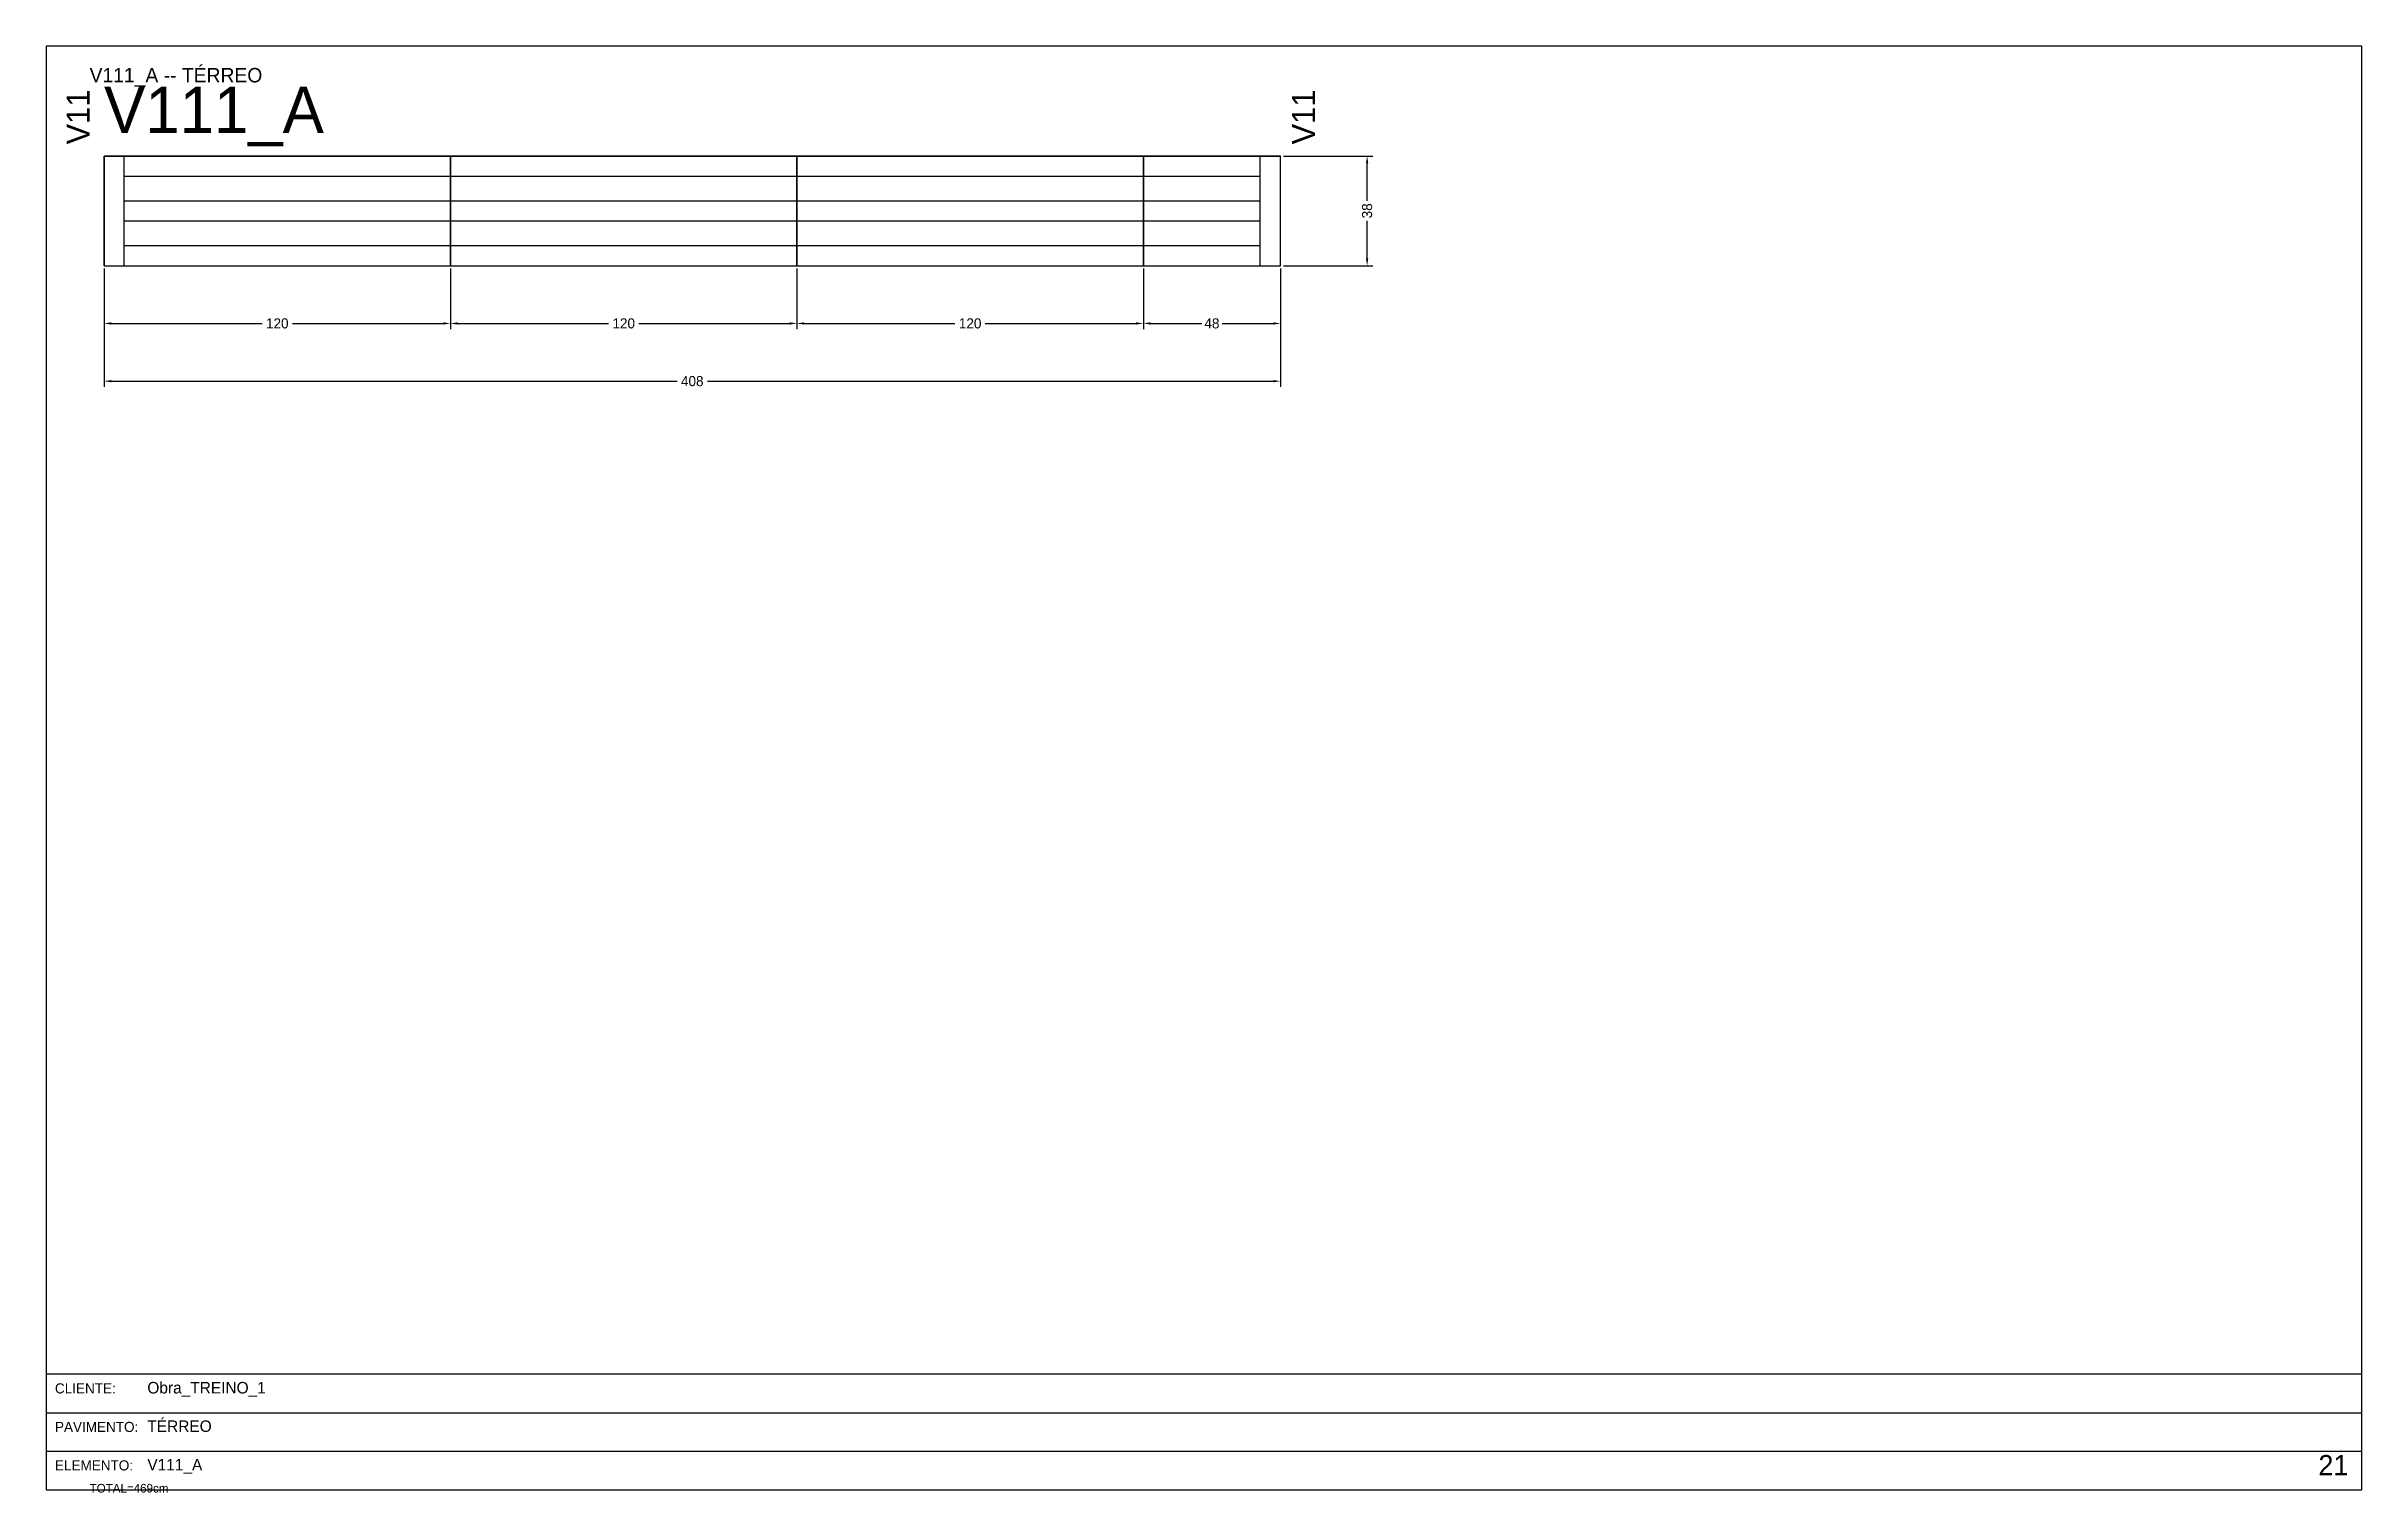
# Model space of a CAD drawing. Header units: metres. Extents: x 0 to 3268, y -4496 to 124.
# Drawn here: x 0 to 802, y -2039 to -1538 of the extents above; entities that cross this region are included whole.
import ezdxf

# ---------------------------------------------------------------- set-up
doc = ezdxf.new("R2010")
doc.units = ezdxf.units.M
for name, color, linetype in [('5', 5, 'Continuous'), ('BORDA_CELULA', 9, 'Continuous'), ('CARIMBO', 9, 'Continuous'), ('COTA', 241, 'Continuous'), ('NOMENCLATURA', 7, 'Continuous'), ('Painéis', 200, 'Continuous'), ('SARR_2.2x7', 40, 'Continuous')]:
    doc.layers.add(name, color=color, linetype=linetype)
doc.dimstyles.new('COTA', dxfattribs={"dimtxt": 3.5, "dimasz": 2.5, "dimexe": 2, "dimexo": 1, "dimgap": 0.9, "dimtad": 1, "dimdec": 0, "dimrnd": 1, "dimcen": 2.5, "dimclrd": 4, "dimclre": 4, "dimclrt": 4, "dimazin": 3, "dimtfac": 1, "dimtmove": 0, "dimatfit": 3})

msp = doc.modelspace()

# ---------------------------------------------------------------- texts
at = {"layer": '5'}
for p in [(15, -1572), (439.5, -1572)]:
    msp.add_text('V11', height=8, rotation=90, dxfattribs=at).set_placement(p)
at = {"layer": 'CARIMBO', "color": 9}
for s, p in [('CLIENTE:', (3, -2004.67)), ('PAVIMENTO:', (3, -2018)), ('ELEMENTO:', (3, -2031.33))]:
    msp.add_text(s, height=3.5, dxfattribs=at).set_placement(p)
at = {"layer": 'CARIMBO', "color": 2}
for s, p in [('Obra_TREINO_1', (35, -2004.67)), ('TÉRREO', (35, -2018)), ('V111_A', (35, -2031.33))]:
    msp.add_text(s, height=4, dxfattribs=at).set_placement(p)
at = {"layer": 'CARIMBO', "color": 3}
msp.add_text('21', height=7, dxfattribs=at).set_placement((787, -2033))
at = {"layer": 'COTA'}
msp.add_text('TOTAL=469cm', height=3, dxfattribs=at).set_placement((15, -2039))
at = {"layer": 'NOMENCLATURA'}
for s, height, p in [('V111_A -- TÉRREO', 5, (15, -1550.5)), ('V111_A', 16, (20, -1568))]:
    msp.add_text(s, height=height, dxfattribs=at).set_placement(p)

# ---------------------------------------------------------------- blocks, each defined once
blk = doc.blocks.new('_CLOSEDFILLED')
at = {"color": 0, "linetype": 'BYBLOCK'}
blk.add_solid([(-1, 0.16), (0, 0), (-1, -0.16)], dxfattribs=at)
blk = doc.blocks.new('*D185')
at = {"color": 4}
for p, q in [((20, -1615), (20, -1636)), ((140, -1615), (140, -1636)), ((22.5, -1634), (74.75, -1634)), ((85.25, -1634), (137.5, -1634))]:
    blk.add_line(p, q, dxfattribs=at)
at = {"layer": 'Defpoints'}
for p in [(20, -1614), (140, -1614), (20, -1634)]:
    blk.add_point(p, dxfattribs=at)
at = {"layer": 'COTA', "color": 4, "xscale": 2.5, "yscale": 2.5, "rotation": 180}
blk.add_blockref('_CLOSEDFILLED', (20, -1634), dxfattribs=at)
at = {"layer": 'COTA', "color": 4, "xscale": 2.5, "yscale": 2.5}
blk.add_blockref('_CLOSEDFILLED', (140, -1634), dxfattribs=at)
at = {"layer": 'COTA', "color": 4, "insert": (80, -1634), "char_height": 3.5, "attachment_point": 5}
blk.add_mtext('120', dxfattribs=at)
blk = doc.blocks.new('*D186')
at = {"color": 4}
for p, q in [((140, -1615), (140, -1636)), ((260, -1615), (260, -1636)), ((142.5, -1634), (194.75, -1634)), ((205.25, -1634), (257.5, -1634))]:
    blk.add_line(p, q, dxfattribs=at)
at = {"layer": 'Defpoints'}
for p in [(140, -1614), (260, -1614), (140, -1634)]:
    blk.add_point(p, dxfattribs=at)
at = {"layer": 'COTA', "color": 4, "xscale": 2.5, "yscale": 2.5, "rotation": 180}
blk.add_blockref('_CLOSEDFILLED', (140, -1634), dxfattribs=at)
at = {"layer": 'COTA', "color": 4, "xscale": 2.5, "yscale": 2.5}
blk.add_blockref('_CLOSEDFILLED', (260, -1634), dxfattribs=at)
at = {"layer": 'COTA', "color": 4, "insert": (200, -1634), "char_height": 3.5, "attachment_point": 5}
blk.add_mtext('120', dxfattribs=at)
blk = doc.blocks.new('*D187')
at = {"color": 4}
for p, q in [((260, -1615), (260, -1636)), ((380, -1615), (380, -1636)), ((262.5, -1634), (314.75, -1634)), ((325.25, -1634), (377.5, -1634))]:
    blk.add_line(p, q, dxfattribs=at)
at = {"layer": 'Defpoints'}
for p in [(260, -1614), (380, -1614), (260, -1634)]:
    blk.add_point(p, dxfattribs=at)
at = {"layer": 'COTA', "color": 4, "xscale": 2.5, "yscale": 2.5, "rotation": 180}
blk.add_blockref('_CLOSEDFILLED', (260, -1634), dxfattribs=at)
at = {"layer": 'COTA', "color": 4, "xscale": 2.5, "yscale": 2.5}
blk.add_blockref('_CLOSEDFILLED', (380, -1634), dxfattribs=at)
at = {"layer": 'COTA', "color": 4, "insert": (320, -1634), "char_height": 3.5, "attachment_point": 5}
blk.add_mtext('120', dxfattribs=at)
blk = doc.blocks.new('*D188')
at = {"color": 4}
for p, q in [((380, -1615), (380, -1636)), ((427.5, -1615), (427.5, -1636)), ((382.5, -1634), (400.25, -1634)), ((407.25, -1634), (425, -1634))]:
    blk.add_line(p, q, dxfattribs=at)
at = {"layer": 'Defpoints'}
for p in [(380, -1614), (427.5, -1614), (380, -1634)]:
    blk.add_point(p, dxfattribs=at)
at = {"layer": 'COTA', "color": 4, "xscale": 2.5, "yscale": 2.5, "rotation": 180}
blk.add_blockref('_CLOSEDFILLED', (380, -1634), dxfattribs=at)
at = {"layer": 'COTA', "color": 4, "xscale": 2.5, "yscale": 2.5}
blk.add_blockref('_CLOSEDFILLED', (427.5, -1634), dxfattribs=at)
at = {"layer": 'COTA', "color": 4, "insert": (403.75, -1634), "char_height": 3.5, "attachment_point": 5}
blk.add_mtext('48', dxfattribs=at)
blk = doc.blocks.new('*D189')
at = {"color": 4}
for p, q in [((20, -1615), (20, -1656)), ((427.5, -1615), (427.5, -1656)), ((22.5, -1654), (218.5, -1654)), ((229, -1654), (425, -1654))]:
    blk.add_line(p, q, dxfattribs=at)
at = {"layer": 'Defpoints'}
for p in [(20, -1614), (427.5, -1614), (20, -1654)]:
    blk.add_point(p, dxfattribs=at)
at = {"layer": 'COTA', "color": 4, "xscale": 2.5, "yscale": 2.5, "rotation": 180}
blk.add_blockref('_CLOSEDFILLED', (20, -1654), dxfattribs=at)
at = {"layer": 'COTA', "color": 4, "xscale": 2.5, "yscale": 2.5}
blk.add_blockref('_CLOSEDFILLED', (427.5, -1654), dxfattribs=at)
at = {"layer": 'COTA', "color": 4, "insert": (223.75, -1654), "char_height": 3.5, "attachment_point": 5}
blk.add_mtext('408', dxfattribs=at)
blk = doc.blocks.new('*D190')
at = {"color": 4}
for p, q in [((428.5, -1576), (459.5, -1576)), ((457.5, -1591.5), (457.5, -1578.5)), ((457.5, -1611.5), (457.5, -1598.5)), ((428.5, -1614), (459.5, -1614))]:
    blk.add_line(p, q, dxfattribs=at)
at = {"layer": 'Defpoints'}
for p in [(427.5, -1576), (427.5, -1614), (457.5, -1614)]:
    blk.add_point(p, dxfattribs=at)
at = {"layer": 'COTA', "color": 4, "xscale": 2.5, "yscale": 2.5}
for p, rotation in [((457.5, -1576), 90), ((457.5, -1614), 270)]:
    blk.add_blockref('_CLOSEDFILLED', p, dxfattribs=dict(at, rotation=rotation))
at = {"layer": 'COTA', "color": 4, "insert": (457.5, -1595), "char_height": 3.5, "attachment_point": 5, "rotation": 90}
blk.add_mtext('38', dxfattribs=at)
blk = doc.blocks.new('*D191')
at = {"color": 4}
for p, q in [((428.5, -1576), (459.5, -1576)), ((457.5, -1591.5), (457.5, -1578.5)), ((457.5, -1611.5), (457.5, -1598.5)), ((428.5, -1614), (459.5, -1614))]:
    blk.add_line(p, q, dxfattribs=at)
at = {"layer": 'Defpoints'}
for p in [(427.5, -1576), (427.5, -1614), (457.5, -1614)]:
    blk.add_point(p, dxfattribs=at)
at = {"layer": 'COTA', "color": 4, "xscale": 2.5, "yscale": 2.5}
for p, rotation in [((457.5, -1576), 90), ((457.5, -1614), 270)]:
    blk.add_blockref('_CLOSEDFILLED', p, dxfattribs=dict(at, rotation=rotation))
at = {"layer": 'COTA', "color": 4, "insert": (457.5, -1595), "char_height": 3.5, "attachment_point": 5, "rotation": 90}
blk.add_mtext('38', dxfattribs=at)
blk = doc.blocks.new('*D192')
at = {"color": 4}
for p, q in [((428.5, -1576), (459.5, -1576)), ((457.5, -1591.5), (457.5, -1578.5)), ((457.5, -1611.5), (457.5, -1598.5)), ((428.5, -1614), (459.5, -1614))]:
    blk.add_line(p, q, dxfattribs=at)
at = {"layer": 'Defpoints'}
for p in [(427.5, -1576), (427.5, -1614), (457.5, -1614)]:
    blk.add_point(p, dxfattribs=at)
at = {"layer": 'COTA', "color": 4, "xscale": 2.5, "yscale": 2.5}
for p, rotation in [((457.5, -1576), 90), ((457.5, -1614), 270)]:
    blk.add_blockref('_CLOSEDFILLED', p, dxfattribs=dict(at, rotation=rotation))
at = {"layer": 'COTA', "color": 4, "insert": (457.5, -1595), "char_height": 3.5, "attachment_point": 5, "rotation": 90}
blk.add_mtext('38', dxfattribs=at)
blk = doc.blocks.new('*D193')
at = {"color": 4}
for p, q in [((428.5, -1576), (459.5, -1576)), ((457.5, -1591.5), (457.5, -1578.5)), ((457.5, -1611.5), (457.5, -1598.5)), ((428.5, -1614), (459.5, -1614))]:
    blk.add_line(p, q, dxfattribs=at)
at = {"layer": 'Defpoints'}
for p in [(427.5, -1576), (427.5, -1614), (457.5, -1614)]:
    blk.add_point(p, dxfattribs=at)
at = {"layer": 'COTA', "color": 4, "xscale": 2.5, "yscale": 2.5}
for p, rotation in [((457.5, -1576), 90), ((457.5, -1614), 270)]:
    blk.add_blockref('_CLOSEDFILLED', p, dxfattribs=dict(at, rotation=rotation))
at = {"layer": 'COTA', "color": 4, "insert": (457.5, -1595), "char_height": 3.5, "attachment_point": 5, "rotation": 90}
blk.add_mtext('38', dxfattribs=at)

# ---------------------------------------------------------------- dimensions: what is measured, and where the dimension line sits
at = {"layer": 'COTA'}
for picture in ['*D190', '*D191', '*D192', '*D193']:
    dim = msp.add_linear_dim(base=(457.5, -1614), p1=(427.5, -1614), p2=(427.5, -1576), angle=90, dimstyle='COTA', dxfattribs=at)
    dim.commit()
    dim.dimension.update_dxf_attribs({"geometry": picture, "text_midpoint": (457.5, -1595)})
for base, p1, p2, picture, middle in [((20, -1634), (20, -1614), (140, -1614), '*D185', (80, -1634)), ((20, -1654), (20, -1614), (427.5, -1614), '*D189', (223.75, -1654)), ((140, -1634), (140, -1614), (260, -1614), '*D186', (200, -1634)), ((260, -1634), (260, -1614), (380, -1614), '*D187', (320, -1634)), ((380, -1634), (380, -1614), (427.5, -1614), '*D188', (403.75, -1634))]:
    dim = msp.add_linear_dim(base=base, p1=p1, p2=p2, dimstyle='COTA', dxfattribs=at)
    dim.commit()
    dim.dimension.update_dxf_attribs({"geometry": picture, "text_midpoint": middle})

# ---------------------------------------------------------------- linework, layer by layer
at = {"layer": 'BORDA_CELULA'}
for points in [[(0, -2038), (802, -2038), (802, -1538), (0, -1538)], [(0, -2038), (802, -2038), (802, -1998), (0, -1998)]]:
    msp.add_lwpolyline(points, close=True, dxfattribs=at)
at = {"layer": 'CARIMBO'}
for p, q in [((0, -2011.33), (802, -2011.33)), ((0, -2024.67), (802, -2024.67)), ((0, -2038), (802, -2038))]:
    msp.add_line(p, q, dxfattribs=at)
at = {"layer": 'Painéis'}
for points in [[(20, -1614), (20, -1576)], [(20, -1576), (140, -1576)], [(20, -1614), (140, -1614), (140, -1576), (20, -1576), (20, -1614)], [(140, -1614), (140, -1576)], [(140, -1576), (260, -1576)], [(140, -1614), (260, -1614), (260, -1576), (140, -1576), (140, -1614)], [(260, -1614), (260, -1576)], [(260, -1576), (380, -1576)], [(260, -1614), (380, -1614), (380, -1576), (260, -1576), (260, -1614)], [(380, -1614), (380, -1576)], [(380, -1576), (427.5, -1576)], [(380, -1614), (427.5, -1614), (427.5, -1576), (380, -1576), (380, -1614)], [(427.5, -1614), (427.5, -1576)], [(20, -1614), (140, -1614)], [(140, -1614), (260, -1614)], [(260, -1614), (380, -1614)], [(380, -1614), (427.5, -1614)]]:
    msp.add_lwpolyline(points, dxfattribs=at)
at = {"layer": 'SARR_2.2x7'}
for points in [[(27, -1614), (27, -1576)], [(420.5, -1614), (420.5, -1576)], [(27, -1583), (140, -1583)], [(140, -1583), (260, -1583)], [(260, -1583), (380, -1583)], [(380, -1583), (420.5, -1583)], [(27, -1591.5), (140, -1591.5)], [(140, -1591.5), (260, -1591.5)], [(260, -1591.5), (380, -1591.5)], [(380, -1591.5), (420.5, -1591.5)], [(27, -1598.5), (140, -1598.5)], [(140, -1598.5), (260, -1598.5)], [(260, -1598.5), (380, -1598.5)], [(380, -1598.5), (420.5, -1598.5)], [(27, -1607), (140, -1607)], [(140, -1607), (260, -1607)], [(260, -1607), (380, -1607)], [(380, -1607), (420.5, -1607)]]:
    msp.add_lwpolyline(points, dxfattribs=at)

msp.set_redraw_order([(e.dxf.handle, doc.entitydb.next_handle()) for e in msp.query("TEXT MTEXT ATTDEF DIMENSION ARC_DIMENSION")])  # texts and dimensions are drawn at this point

doc.saveas('drawing.dxf')
